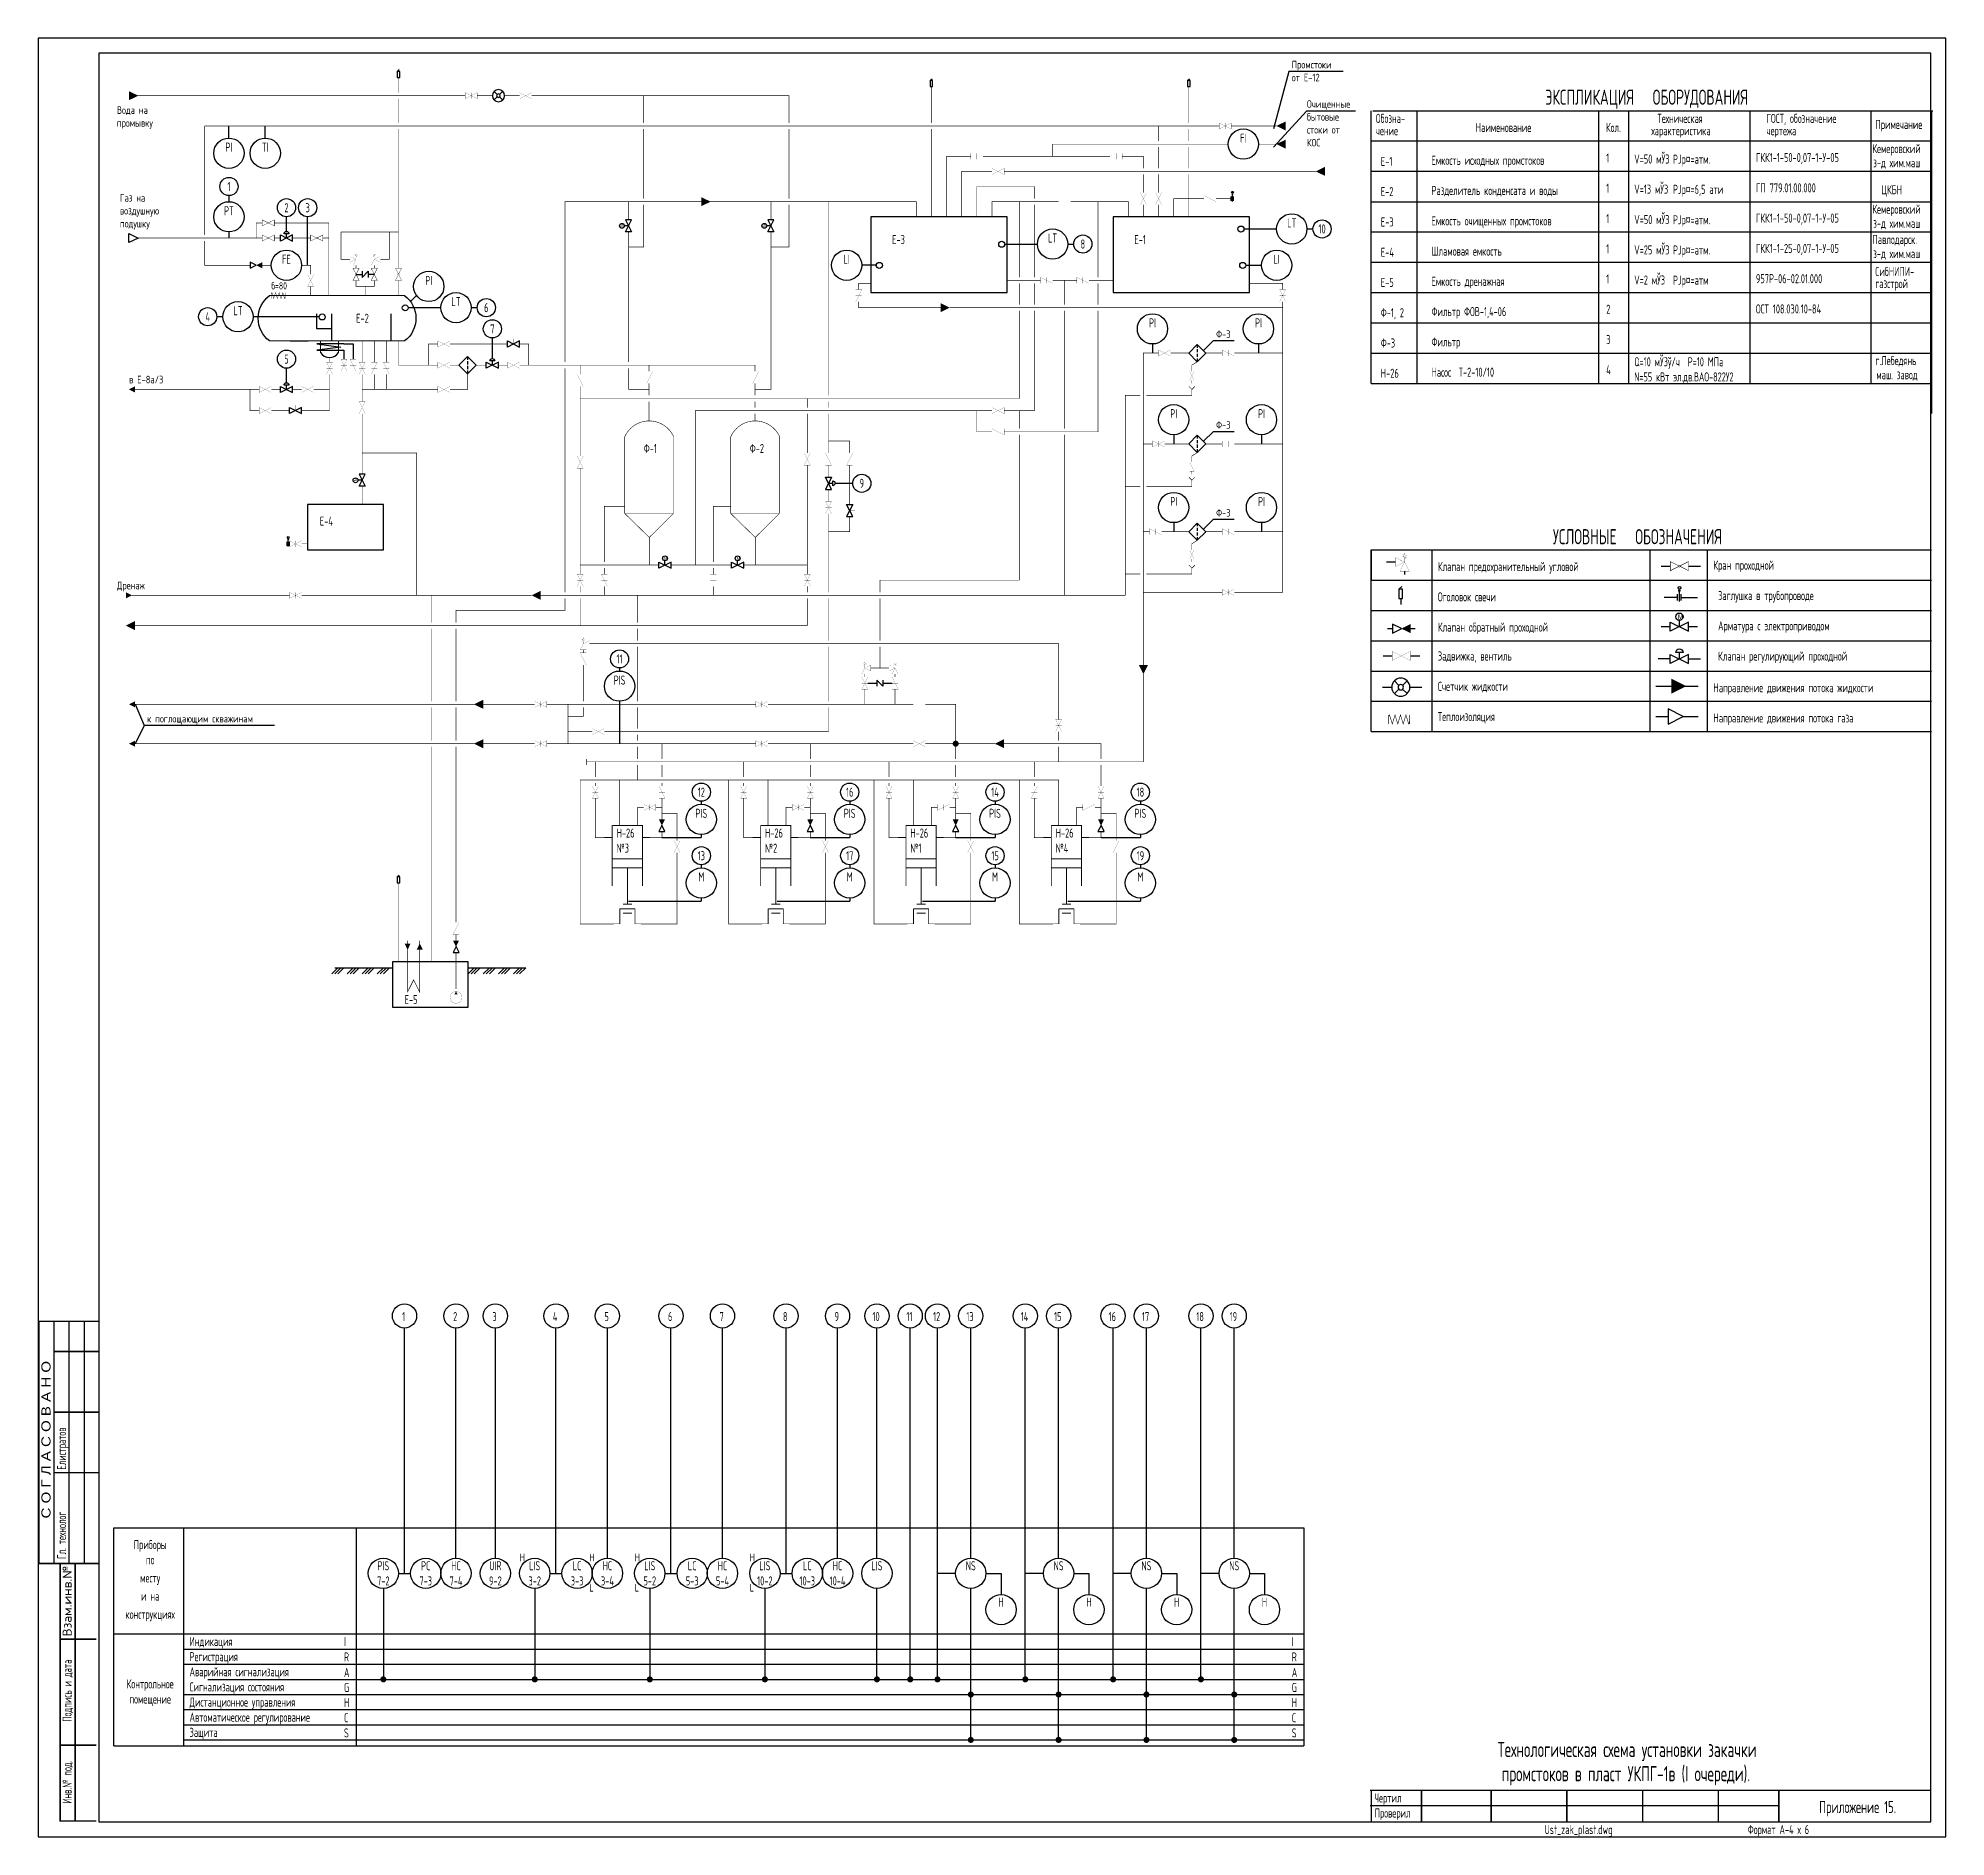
# Model space of a CAD drawing. Header units: millimetres. Extents: x 0 to 630, y 0 to 594.
import ezdxf
from ezdxf.enums import TextEntityAlignment as Align

# ---------------------------------------------------------------- set-up
doc = ezdxf.new("R2010")
doc.units = ezdxf.units.MM
doc.linetypes.add('HIDDEN', pattern=[9.525, 6.35, -3.175])
doc.layers.add('KIP', color=5, linetype='Continuous')
doc.styles.add('ESKD', font='eskd_u.shx', dxfattribs={"width": 0.8, "height": 3})
doc.styles.add('R', font='RUS')
doc.styles.add('стиль1', font='eskd_u.shx', dxfattribs={"height": 2.5})

msp = doc.modelspace()

# ---------------------------------------------------------------- texts
at = {"style": 'стиль1'}
for s, p in [('Промстоки ', (414, 584)), ('от Е-12', (414, 579.75)), ('Очищенные', (419, 571)), ('Вода на', (26, 569)), ('бытовые ', (419, 566.75)), ('промывку', (26, 564.75)), ('стоки от', (419, 562.5)), ('КОС', (419, 558.25)), ('Газ на', (27, 540)), ('воздушную', (27, 535.75)), ('подушку', (27, 531.5)), ('Ф-3', (389, 495)), ('в Е-8а/3', (30, 480)), ('Ф-3', (389, 465)), ('Ф-3', (389, 436)), ('Дренаж', (26, 412)), ('к поглощающим скважинам', (36, 368))]:
    msp.add_text(s, height=2.5, dxfattribs=at).set_placement(p)
at = {"style": 'ESKD', "width": 0.8}
for s, height, p in [('ЭКСПЛИКАЦИЯ   ОБОРУДОВАНИЯ', 5, (497.75, 572)), ('Обозна-', 3, (441.75, 566)), ('Техническая', 3, (534.75, 566)), ('ГОСТ, обозначение', 3, (570.75, 566)), ('Примечание', 3, (606.75, 564)), ('чение', 3, (441.75, 561.94)), ('Наименование', 3, (474.75, 563)), ('Кол.', 3, (517.75, 563)), ('характеристика', 3, (532.75, 561.94)), ('чертежа', 3, (570.75, 561.94)), ('УСЛОВНЫЕ   ОБОЗНАЧЕНИЯ', 5, (500.25, 426.86)), ('Клапан предохранительный угловой', 3, (462.25, 418)), ('Кран проходной', 3, (553.25, 418.45)), ('Оголовок свечи', 3, (462.25, 408)), ('Заглушка в трубопроводе', 3, (554.79, 408.43)), ('Клапан обратный проходной', 3, (462.25, 398)), ('Арматура с электроприводом', 3, (554.79, 398.43)), ('Задвижка, вентиль', 3, (462.25, 388.45)), ('Клапан регулирующий проходной', 3, (554.79, 388.43)), ('Счетчик жидкости', 3, (462.25, 378.45)), ('Направление движения потока жидкости', 3, (553.25, 378)), ('Теплоизоляция', 3, (462.25, 368.45)), ('Направление движения потока газа', 3, (553.25, 368))]:
    msp.add_text(s, height=height, dxfattribs=at).set_placement(p)
at = {"linetype": 'Continuous', "style": 'ESKD'}
for s, height, width, p in [('Е-1', 3, 0.8, (443.39, 551.79)), ('Емкость исходных промстоков', 3, 0.8, (460.13, 552.15)), ('1', 3, 0.8, (517.84, 552.93)), ('V=50 мЎ3', 3, 0.8, (527.09, 552.58)), ('РЈр¤=атм.', 3, 0.8, (539.87, 552.53)), ('ГКК1-1-50-0,07-1-У-05', 3, 0.8, (567.26, 553.07)), ('Кемеровский', 3, 0.8, (605.75, 556.02)), ('з-д хим.маш', 3, 0.8, (606.03, 551.35)), ('Е-2', 3, 0.8, (443.39, 541.83)), ('Разделитель конденсата и воды', 3, 0.8, (460.13, 542.19)), ('1', 3, 0.8, (517.84, 542.97)), ('V=13 мЎ3', 3, 0.8, (527.09, 542.63)), ('РЈр¤=6,5 ати', 3, 0.8, (539.87, 542.57)), ('ГП 779.01.00.000', 3, 0.8, (567.26, 543.07)), ('ЦКБН', 3, 0.8, (608.71, 542.44)), ('1', 3, 0.8, (517.84, 532.93)), ('V=50 мЎ3', 3, 0.8, (527.09, 532.58)), ('РЈр¤=атм.', 3, 0.8, (539.87, 532.53)), ('ГКК1-1-50-0,07-1-У-05', 3, 0.8, (567.26, 533.07)), ('Кемеровский', 3, 0.8, (605.75, 536.02)), ('Е-3', 3, 0.8, (443.39, 531.79)), ('Емкость очищенных промстоков', 3, 0.8, (460.13, 532.15)), ('з-д хим.маш', 3, 0.8, (606.03, 531.35)), ('Е-3', 3, 0.8, (282, 526)), ('Е-1', 3, 0.8, (362, 526)), ('Е-4', 3, 0.8, (443.39, 521.79)), ('Шламовая емкость', 3, 0.8, (460.13, 522.15)), ('1', 3, 0.8, (517.84, 522.93)), ('V=25 мЎ3', 3, 0.8, (527.09, 522.58)), ('РЈр¤=атм.', 3, 0.8, (539.87, 522.53)), ('ГКК1-1-25-0,07-1-У-05', 3, 0.8, (567.26, 523.07)), ('Павлодарск.', 3, 0.8, (605.75, 526.02)), ('з-д хим.маш', 3, 0.8, (606.03, 521.35)), ('V=2 мЎ3', 3, 0.8, (527.09, 512.63)), ('СибНИПИ-', 3, 0.8, (606.71, 515.44)), ('б=80', 2.4, 0.8, (77, 511)), ('Е-5', 3, 0.8, (443.39, 511.83)), ('Емкость дренажная', 3, 0.8, (460.13, 512.19)), ('1', 3, 0.8, (517.84, 512.97)), ('РЈр¤=атм', 3, 0.8, (539.87, 512.57)), ('957Р-06-02.01.000', 3, 0.8, (567.26, 513.07)), ('газстрой', 3, 0.8, (606.71, 511.44)), ('Ф-1, 2', 3, 0.8, (443.39, 501.83)), ('Фильтр ФОВ-1,4-06', 3, 0.8, (460.13, 502.19)), ('2', 3, 0.8, (517.84, 502.97)), ('ОСТ 108.030.10-84', 3, 0.8, (567.26, 503.07)), ('Е-2', 3, 0.8, (105, 500)), ('Ф-3', 3, 0.8, (443.39, 491.83)), ('Фильтр ', 3, 0.8, (460.13, 492.19)), ('3', 3, 0.8, (517.84, 492.97)), ('Насос  Т-2-10/10', 3, 0.8, (460.13, 482.19)), ('4', 3, 0.8, (517.84, 482.97)), ('Q=10 мЎ3ў/ч  Р=10 МПа', 3, 0.8, (527.09, 485.63)), ('г.Лебедянь', 3, 0.8, (606.75, 486.02)), ('Н-26', 3, 0.8, (443.39, 481.83)), ('N=55 кВт эл.дв.ВАО-822У2', 3, 0.75, (527.09, 480.63)), ('маш. завод', 3, 0.8, (607.03, 481.35)), ('Ф-1', 3, 0.8, (200, 457)), ('Ф-2', 3, 0.8, (235, 457)), ('Е-4', 3, 0.8, (93, 433)), ('№3', 3, 0.8, (191, 325)), ('Н-26', 3, 0.8, (191, 330)), ('№2', 3, 0.8, (240, 325)), ('Н-26', 3, 0.8, (240, 330)), ('№1', 3, 0.8, (288, 325)), ('Н-26', 3, 0.8, (288, 330)), ('№4', 3, 0.8, (336, 325)), ('Н-26', 3, 0.8, (336, 330)), ('Е-5', 3, 0.8, (121, 275)), ('Чертил', 3, 0.8, (441.36, 11.35)), ('Проверил', 3, 0.8, (441.36, 6.35))]:
    msp.add_text(s, height=height, dxfattribs=dict(at, width=width)).set_placement(p)
for s, style, width, p, p2 in [('С О Г Л А С О В А Н О', 'R', 0.881356, (4.08, 105.15), (4.08, 157.15)), ('Взам.инв.№', 'ESKD', 1.110668, (11.07, 66.15), (11.07, 89.55))]:
    msp.add_text(s, height=3, rotation=90, dxfattribs=dict(style=style, width=width)).set_placement(p, p2, align=Align.FIT)
at = {"color": 7, "linetype": 'Continuous', "style": 'ESKD'}
for s, width, p in [('Елистратов', 0.75, (9.25, 121.25)), ('Гл. технолог', 0.8, (9.25, 91.75))]:
    msp.add_text(s, height=3, rotation=90, dxfattribs=dict(at, width=width)).set_placement(p)
at = {"style": 'ESKD', "width": 0.8}
for s, p in [('Подпись и дата', (11.07, 48.26)), ('Инв.№ под.', (11.07, 18.05))]:
    msp.add_text(s, height=3, rotation=90, dxfattribs=at).set_placement(p, align=Align.CENTER)
at = {"linetype": 'Continuous', "style": 'ESKD', "width": 0.8}
for s, height, p in [('Технологическая схема установки закачки', 5, (524.75, 26.35)), ('промстоков в пласт УКПГ-1в (I очереди).', 5, (524.36, 18.35)), ('Приложение 15.', 4, (600.86, 7.85))]:
    msp.add_text(s, height=height, dxfattribs=at).set_placement(p, align=Align.CENTER)
at = {"style": 'ESKD', "width": 0.8}
for s, p in [('Ust_zak_plast.dwg', (508.7, 0.9)), ('Формат А-4 х 6', (574.7, 0.9))]:
    msp.add_text(s, height=3, dxfattribs=at).set_placement(p, align=Align.CENTER)
at = {"layer": 'KIP', "linetype": 'Continuous', "style": 'ESKD', "width": 0.8}
for s, p in [('FI', (398, 559.5)), ('PI', (63, 556.5)), ('TI', (75, 556.5)), ('1', (63.01, 543.5)), ('PT', (63, 535.5)), ('2', (82.01, 536.5)), ('3', (89.01, 536.5)), ('LT', (335, 526.5)), ('LT', (414, 531.5)), ('10', (424, 529.5)), ('8', (345, 524.5)), ('FE', (82, 519.5)), ('LI', (267, 519.5)), ('LI', (409, 519.5)), ('PI', (129, 512.5)), ('LT', (66, 502.5)), ('LT', (138, 505.5)), ('6', (148, 503.5)), ('4', (56, 500.5)), ('7', (150.01, 496.5)), ('PI', (368, 498.5)), ('PI', (403, 498.5)), ('5', (82.01, 486.5)), ('PI', (375, 468.5)), ('PI', (404, 468.5)), ('9', (272, 445.5)), ('PI', (375, 439.5)), ('PI', (404, 439.5)), ('11', (192.01, 387.5)), ('PIS', (192, 380.5)), ('14', (316.01, 343.5)), ('18', (364.01, 343.5)), ('12', (219.01, 343.5)), ('16', (268.01, 343.5)), ('PIS', (219, 336.5)), ('PIS', (268, 336.5)), ('PIS', (316, 336.5)), ('PIS', (364, 336.5)), ('13', (219.01, 322.5)), ('17', (268.01, 322.5)), ('15', (316.01, 322.5)), ('19', (364.01, 322.5)), ('M', (219, 315.5)), ('M', (268, 315.5)), ('M', (316, 315.5)), ('M', (364, 315.5)), ('1', (120.72, 170.31)), ('2', (137.72, 170.31)), ('3', (150.72, 170.31)), ('4', (170.72, 170.31)), ('5', (187.72, 170.31)), ('6', (208.72, 170.31)), ('7', (225.72, 170.31)), ('8', (246.72, 170.31)), ('9', (263.72, 170.31)), ('10', (276.72, 170.31)), ('11', (287.72, 170.31)), ('12', (296.72, 170.31)), ('13', (307.72, 170.31)), ('14', (325.72, 170.31)), ('15', (336.72, 170.31)), ('16', (354.72, 170.31)), ('17', (365.72, 170.31)), ('18', (383.72, 170.31)), ('19', (394.72, 170.31)), ('Приборы', (37, 95)), ('по', (37, 90)), ('PIS', (113.99, 88.02)), ('PC', (127.99, 88.02)), ('HC', (137.99, 88.02)), ('UIR', (150.99, 88.02)), ('LIS', (163.99, 88.02)), ('LC', (177.99, 88.02)), ('HC', (187.99, 88.02)), ('LIS', (201.99, 88.02)), ('LC', (215.99, 88.02)), ('HC', (225.99, 88.02)), ('LIS', (239.99, 88.02)), ('LC', (253.99, 88.02)), ('HC', (263.99, 88.02)), ('LIS', (276.99, 88.02)), ('NS', (307.99, 88.02)), ('NS', (336.99, 88.02)), ('NS', (365.99, 88.02)), ('NS', (394.99, 88.02)), ('месту', (37, 84)), ('7-2', (113.99, 83.02)), ('7-3', (127.99, 83.02)), ('7-4', (137.99, 83.02)), ('9-2', (150.99, 83.02)), ('3-2', (163.99, 83.02)), ('3-3', (177.99, 83.02)), ('3-4', (187.99, 83.02)), ('5-2', (201.99, 83.02)), ('5-3', (215.99, 83.02)), ('5-4', (225.99, 83.02)), ('10-2', (239.99, 83.02)), ('10-3', (253.99, 83.02)), ('10-4', (263.99, 83.02)), ('и на', (37, 78)), ('H', (317.99, 76.02)), ('H', (346.99, 76.02)), ('H', (375.99, 76.02)), ('H', (404.99, 76.02)), ('конструкциях', (37, 72)), ('Контрольное', (37, 49)), ('помещение', (37, 44))]:
    msp.add_text(s, height=3, dxfattribs=at).set_placement(p, align=Align.CENTER)
at = {"layer": 'KIP', "style": 'стиль1'}
for s, p in [('H', (159, 91)), ('H', (182, 91)), ('H', (197, 91)), ('H', (235, 91)), ('L', (182, 81)), ('L', (197, 81)), ('L', (235, 81))]:
    msp.add_text(s, height=2.5, dxfattribs=at).set_placement(p)
at = {"layer": 'KIP', "linetype": 'Continuous', "style": 'ESKD', "width": 0.8}
for s, p in [('Индикация', (50, 63)), ('Регистрация', (50, 58)), ('Аварийная сигнализация', (50, 53)), ('Сигнализация состояния', (50, 48)), ('Дистанционное управления', (50, 43)), ('Автоматическое регулирование', (50, 38)), ('Защита', (50, 33))]:
    msp.add_text(s, height=3, dxfattribs=at).set_placement(p)
at = {"layer": 'KIP', "style": 'ESKD', "width": 0.8}
for s, p in [('I', (101, 63)), ('I', (414, 63)), ('R', (101, 57.9)), ('R', (414, 57.9)), ('A', (101, 52.8)), ('G', (101, 47.82)), ('A', (414, 52.8)), ('G', (414, 47.82)), ('H', (101, 42.82)), ('H', (414, 42.82)), ('C', (101, 37.82)), ('C', (414, 37.82)), ('S', (101, 32.82)), ('S', (414, 32.82))]:
    msp.add_text(s, height=3, dxfattribs=at).set_placement(p)

# ---------------------------------------------------------------- blocks, each defined once
blk = doc.blocks.new('b4_16')
at = {"const_width": 0.1}
blk.add_lwpolyline([(0, -2.5), (0, 2.5), (10, -2.5), (10, 2.5)], close=True, dxfattribs=at)
blk.add_lwpolyline([(5, -2.5), (5, 2.5)], dxfattribs=at)
blk = doc.blocks.new('v5')
at = {"const_width": 0.3}
for points in [[(0, 1.5), (0.5, 2.5), (2, -2.5), (3.5, 2.5), (5, -2.5), (6.5, 2.5), (8, -2.5), (9.5, 2.5), (11, -2.5), (11.5, -1)], [(0, -2.5), (0, 2.5)], [(11.5, -2.5), (11.5, 2.5)]]:
    blk.add_lwpolyline(points, dxfattribs=at)
blk = doc.blocks.new('b12_16')
at = {"const_width": 0.1}
for points in [[(0, 5), (-5, 2.5), (-5, 7.5), (0, 4.9)], [(0, 5), (-2.5, 0), (2.5, 0), (0, 5)], [(0, 4.9), (0, 6.9), (1, 7.4), (-1, 7.9), (1, 8.4), (-1, 8.9), (0, 9.2)], [(0, 9.1), (0, 9.9)]]:
    blk.add_lwpolyline(points, dxfattribs=at)
blk = doc.blocks.new('b1_16')
at = {"const_width": 0.3}
for points in [[(4.6, -0.2), (0, -2.5), (0, 2.5), (4.6, 0.2)], [(5.5, -0.2), (10, -2.5), (10, 2.5), (5.5, 0.2)]]:
    blk.add_lwpolyline(points, dxfattribs=at)
blk.add_lwpolyline([(5, -0.5, -0.974631), (5, 0.5, -1.026029), (5, -0.5, 1.665502)], format="xyb", dxfattribs=at)
blk = doc.blocks.new('b9_16')
blk.add_lwpolyline([(0, -2.5), (0, 2.5), (10, -2.5), (10, 2.5)], close=True)
blk.add_lwpolyline([(5, 0), (5, 3.5), (3, 3.5, -1), (7, 3.5), (5, 3.5)], format="xyb")
blk = doc.blocks.new('b10_16')
blk.add_lwpolyline([(5, 0), (0, 2.5), (0, -2.5), (5.1, 0)])
blk.add_lwpolyline([(5, 0, 0.1, 5, 0), (10, 0, 5, 5, 0)], format="xyseb")
blk = doc.blocks.new('b8_16')
blk.add_lwpolyline([(0, -2.5), (0, 2.5), (10, -2.5), (10, 2.5)], close=True)
blk.add_lwpolyline([(5, 0, 0.1, 1, 0), (5, 2.5, 0.3, 0.3, 0), (5, 4.5, 0.1, 0.1, 0)], format="xyseb")
blk = doc.blocks.new('b23_16')
blk.add_lwpolyline([(-0.1, 0), (7, -7.1), (14.1, 0), (7, 7.1)], close=True)
at = {"linetype": 'HIDDEN', "ltscale": 0.4}
blk.add_lwpolyline([(7, 7), (7, -7)], dxfattribs=at)
blk = doc.blocks.new('b21_16')
blk.add_lwpolyline([(0, -2.5), (0, 2.5), (10, -2.5), (10, 2.5)], close=True)
blk.add_lwpolyline([(5, 3.5, -1), (5, 7.5, -1), (5, 3.5, -1)], format="xyb")
blk.add_lwpolyline([(5, 0), (5, 3.5)])
blk.add_text('M', height=2.5).set_placement((4.2, 4.2))
blk = doc.blocks.new('v1')
at = {"const_width": 0.75}
blk.add_lwpolyline([(4.625, 1.5, 1), (5.375, 1.5, 1)], format="xyb", close=True, dxfattribs=at)
for points in [[(5, -4.5), (5, 1)], [(4, -4), (4, -0.5)], [(6, -4), (6, -0.5)]]:
    blk.add_lwpolyline(points)
blk.add_circle((5, 3), 0.75)
blk = doc.blocks.new('A_9')
at = {"linetype": 'Continuous', "const_width": 0.3}
for points in [[(18, 62.5), (18, 66)], [(4.7, 15.5), (0, 15.5)], [(31.5, 11.6), (4.7, 11.6)], [(4.7, 11.6), (18.2, -1.6), (31.5, 11.6)], [(18.2, -1.6), (18.2, -5)]]:
    blk.add_lwpolyline(points, dxfattribs=at)
blk.add_lwpolyline([(4.7, 53.8, -0.64003), (31.5, 54.1, -1.584192)], format="xyb", dxfattribs=at)
at = {"const_width": 0.3}
for points in [[(4.7, 11.6), (4.7, 53.8)], [(31.5, 11.6), (31.5, 54.1)]]:
    blk.add_lwpolyline(points, dxfattribs=at)
blk = doc.blocks.new('A142')
at = {"color": 7}
blk.add_lwpolyline([(-4.92, 0, 5, 0, 0), (0.08, 0, 0, 0, 0)], format="xyseb", dxfattribs=at)
blk = doc.blocks.new('v34')
blk.add_lwpolyline([(-1, 5), (0.5, 6.5)])
blk.add_lwpolyline([(-1, 0), (1, 0), (1, 5), (-1, 5)], close=True)
blk = doc.blocks.new('A139')
at = {"color": 7}
for p, q in [((0, 0), (-5, 2.5)), ((-5, 2.5), (-5, -2.5)), ((-5, -2.5), (0, 0))]:
    blk.add_line(p, q, dxfattribs=at)
blk = doc.blocks.new('v9')
blk.add_lwpolyline([(0, 0, 5, 0.1, 0), (5, 0, 0.1, 0.1, 0)], format="xyseb")
blk = doc.blocks.new('A_41')
for points, const_width in [([(4, 12.41), (0, 12.41), (0, 15)], 0.3), ([(-23.5, 9.91), (-28.5, 9.91)], 0.3), ([(-28.5, 9.91), (-28.5, 11.91)], 0.1), ([(-25, 7.41), (-25, 8.91), (-25, 5.91)], 0.3), ([(-23.5, 7.41), (-23.5, 9.91), (-23.5, 4.91)], 0.3), ([(-10, 7.41), (-22, 7.41), (-22, 8.91), (-22, 5.91)], 0.3), ([(-16, 12.41), (-10, 12.41), (-10, 2.41)], 0.3), ([(4, 12.41), (4, 2.41), (-16, 2.41)], 0.3), ([(4, 12.41), (-16, 12.41)], 0.3), ([(-13, 12.41), (-7, 12.41), (-7, 2.41)], 0.3), ([(-23.5, 4.91), (-28.5, 4.91)], 0.3), ([(-28.5, 4.91), (-28.5, 2.91)], 0.1), ([(4, 2.41), (0, 2.41), (0, 0)], 0.3)]:
    blk.add_lwpolyline(points, dxfattribs=dict(const_width=const_width))
blk = doc.blocks.new('v43')
for points in [[(0, 0, 1), (10, 0, 1)], [(3.5, 0, 1), (6.5, 0, 1)]]:
    blk.add_lwpolyline(points, format="xyb", close=True)
for points in [[(1.5, 3.5), (4, 1)], [(8.5, 3.5), (6, 1)], [(4, -1), (1.5, -3.5)], [(6, -1), (8.5, -3.5)]]:
    blk.add_lwpolyline(points)
blk = doc.blocks.new('v10')
blk.add_lwpolyline([(0, -2.5), (0, 2.5), (5, 0)], close=True)

# ---------------------------------------------------------------- hatches: boundary and pattern name
at = {"linetype": 'Continuous'}
msp.add_hatch(color=256, dxfattribs=at).paths.add_polyline_path([(138, 279.17), (137.47, 278.25), (138.53, 278.25)])

# ---------------------------------------------------------------- linework, layer by layer
for p, q in [((413, 583), (408, 564)), ((431, 583), (413, 583)), ((408, 558), (419, 570)), ((419, 570), (435, 570)), ((440.25, 480), (440.25, 570)), ((440.75, 570), (625.75, 570)), ((455.25, 570), (455.25, 480)), ((515.25, 570), (515.25, 480)), ((525.25, 570), (525.25, 480)), ((565.25, 570), (565.25, 480)), ((605.25, 570), (605.25, 480)), ((625.25, 570), (625.25, 470)), ((625.25, 560), (440.25, 560)), ((625.25, 560), (625.25, 550)), ((625.25, 550), (440.25, 550)), ((440.25, 540), (625.25, 540)), ((440.25, 530), (625, 530)), ((625.05, 530), (625.25, 530)), ((440.25, 520), (625.25, 520)), ((440.25, 510), (625.25, 510)), ((440.25, 500), (625.25, 500)), ((388, 494), (385, 491)), ((395, 494), (388, 494)), ((440.25, 490), (625.25, 490)), ((440.25, 480), (625.25, 480)), ((388, 464), (385, 461)), ((395, 464), (388, 464)), ((388, 435), (385, 432)), ((395, 435), (388, 435)), ((440.25, 425), (625.25, 425)), ((440.25, 365), (440.25, 425)), ((440.25, 425), (440.25, 415)), ((460.25, 425), (460.25, 365)), ((532.25, 425), (532.25, 365)), ((551.25, 365), (551.25, 425)), ((448.25, 421), (445.25, 421)), ((451.25, 417.93), (451.25, 416.93)), ((536, 419.65), (539, 419.65)), ((545, 419.65), (549, 419.65)), ((440.25, 415), (625.25, 415)), ((440.25, 405), (625.25, 405)), ((541.4, 409.3), (537, 409.3)), ((542.6, 409.3), (548, 409.3)), ((445.6, 399), (447.25, 399)), ((452.79, 399), (454.79, 399)), ((536, 399.65), (539, 399.65)), ((545, 399.65), (548, 399.65)), ((440.25, 395), (625.25, 395)), ((440.25, 385), (625.25, 385)), ((444.18, 390), (447.18, 390)), ((453.18, 390), (456.32, 390)), ((444, 379.65), (447, 379.65)), ((453, 379.65), (457, 379.65)), ((534.25, 380), (548.25, 380)), ((32, 374), (35, 367)), ((440.25, 375), (625.25, 375)), ((35, 367), (32, 361)), ((78, 367), (35, 367)), ((534.25, 370), (538.25, 370)), ((543.25, 370), (548.25, 370)), ((440.25, 365), (625.25, 365)), ((99, 287), (97, 285)), ((98, 287), (117, 287)), ((100, 287), (98, 285)), ((101, 287), (99, 285)), ((104, 287), (102, 285)), ((105, 287), (103, 285)), ((106, 287), (104, 285)), ((109, 287), (107, 285)), ((110, 287), (108, 285)), ((111, 287), (109, 285)), ((114, 287), (112, 285)), ((115, 287), (113, 285)), ((116, 287), (114, 285)), ((142, 287), (161, 287)), ((144, 287), (142, 285)), ((145, 287), (143, 285)), ((146, 287), (144, 285)), ((149, 287), (147, 285)), ((150, 287), (148, 285)), ((151, 287), (149, 285)), ((154, 287), (152, 285)), ((155, 287), (153, 285)), ((156, 287), (154, 285)), ((159, 287), (157, 285)), ((160, 287), (158, 285)), ((161, 287), (159, 285)), ((10.25, 90.25), (10.25, 170.25)), ((15.25, 170.25), (15.25, 90.25)), ((439.86, 10.35), (574.86, 10.35))]:
    msp.add_line(p, q)
for p, q in [((107, 517), (107, 515)), ((107, 515), (109, 517)), ((109, 517), (109, 515)), ((105, 516), (107, 516)), ((111, 516), (109, 516)), ((92, 498), (92, 503)), ((97, 498), (92, 498)), ((97, 494), (97, 503)), ((116.61, 494), (116.61, 503)), ((83.21, 493.99), (89.21, 493.99)), ((92, 493), (100, 492)), ((101, 493), (92, 493)), ((100, 492), (92, 491)), ((101, 493), (104, 493)), ((104, 493), (104, 488)), ((92, 491), (101, 491)), ((101, 491), (101, 488)), ((450, 409), (450, 407)), ((539, 389), (535, 389)), ((545, 389), (549, 389)), ((274, 381), (277, 381)), ((279, 380), (277, 382)), ((277, 382), (277, 380)), ((279, 382), (279, 380)), ((279, 381), (282, 381))]:
    msp.add_line(p, q, dxfattribs=at)
for points in [[(0, 0), (630, 0), (630, 594), (0, 594)], [(20, 5), (625, 5), (625, 589), (20, 589)], [(275, 510), (320, 510), (320, 535), (275, 535)], [(355, 510), (400, 510), (400, 535), (355, 535)], [(114, 440), (89, 440), (89, 425), (114, 425)], [(142, 289), (117, 289), (117, 274), (142, 274)]]:
    msp.add_lwpolyline(points, close=True)
for points, const_width in [([(119, 576), (119, 581)], 0.2), ([(32, 575), (141, 575)], 0.2), ([(119, 566), (119, 574)], 0.2), ([(145, 575), (150, 575)], 0.2), ([(154, 575), (159, 575)], 0.2), ([(163, 575), (248, 575), (248, 566)], 0.2), ([(200, 566), (200, 575)], 0.2), ([(295, 566), (295, 578)], 0.2), ([(380, 566), (380, 578)], 0.2), ([(55, 565), (390, 565)], 0.2), ([(55, 565), (55, 529)], 0.2), ([(119, 518), (119, 564)], 0.2), ([(200, 541), (200, 564)], 0.2), ([(248, 564), (248, 541)], 0.2), ([(295, 535), (295, 564)], 0.2), ([(370, 560), (370, 565)], 0.2), ([(380, 560), (380, 564)], 0.2), ([(394, 565), (409, 565)], 0.2), ([(300, 535), (300, 555), (308, 555)], 0.2), ([(312, 555), (354, 555)], 0.2), ([(335, 555), (335, 559), (393, 559)], 0.2), ([(358, 555), (365, 555), (365, 551)], 0.2), ([(370, 551), (370, 558)], 0.2), ([(380, 551), (380, 558)], 0.2), ([(403, 559), (409, 559)], 0.2), ([(305, 535), (305, 550), (315, 550)], 0.2), ([(319, 550), (422, 550)], 0.2), ([(365, 549), (365, 543)], 0.2), ([(370, 543), (370, 549)], 0.2), ([(380, 535), (380, 549)], 0.2), ([(329, 541), (329, 545), (310, 545), (310, 535)], 0.2), ([(174, 487), (174, 540), (195, 540)], 0.2), ([(195, 534), (195, 539), (195, 540), (219, 540)], 0.2), ([(195, 525), (200, 525), (200, 539)], 0.2), ([(222, 540), (290, 540), (290, 535)], 0.2), ([(242, 534), (242, 540)], 0.2), ([(248, 539), (248, 525), (242, 525)], 0.2), ([(261, 476), (261, 540)], 0.2), ([(315, 535), (315, 540), (337, 540)], 0.2), ([(324, 515), (324, 540)], 0.2), ([(329, 515), (329, 539)], 0.2), ([(341, 540), (360, 540), (360, 535)], 0.2), ([(350, 515), (350, 540)], 0.2), ([(365, 539), (365, 535)], 0.2), ([(370, 535), (370, 539)], 0.2), ([(375, 535), (375, 541)], 0.2), ([(375, 541), (375, 541), (385, 541)], 0.2), ([(389, 541), (394, 541)], 0.2), ([(74, 533), (72, 533), (72, 528)], 0.2), ([(96, 528), (96, 533), (78, 533)], 0.2), ([(100, 530), (119, 530)], 0.2), ([(195, 487), (195, 530)], 0.2), ([(236.69, 478), (242, 478), (242, 530)], 0.2), ([(74, 528), (33, 528)], 0.2), ([(70, 519), (55, 519), (55, 527)], 0.2), ([(80, 528), (78, 528)], 0.2), ([(90, 528), (84, 528)], 0.2), ([(96, 509), (96, 528), (94, 528)], 0.2), ([(77, 519), (74, 519)], 0.2), ([(90, 516), (90, 519), (87, 519)], 0.2), ([(90, 509), (90, 512)], 0.2), ([(119, 509), (119, 514)], 0.2), ([(275, 513), (271, 513), (271, 511)], 0.2), ([(331, 514), (320, 514)], 0.2), ([(324, 506), (324, 513)], 0.2), ([(329, 506), (329, 513)], 0.2), ([(343, 514), (335, 514)], 0.2), ([(339, 514), (339, 506)], 0.2), ([(355, 514), (347, 514)], 0.2), ([(350, 506), (350, 513)], 0.2), ([(411, 511), (411, 513), (400, 513)], 0.2), ([(254, 475), (324, 475), (324, 504)], 0.2), ([(271, 507), (271, 505), (298, 505)], 0.2), ([(301, 505), (411, 505), (411, 507)], 0.2), ([(319, 471), (329, 471), (329, 504)], 0.2), ([(319, 464), (350, 464), (350, 504)], 0.2), ([(339, 504), (339, 465)], 0.2), ([(411, 505), (411, 411), (411, 411)], 0.2), ([(119, 494), (119, 486), (132, 486)], 0.2), ([(129, 486), (129, 493), (132, 493)], 0.2), ([(136, 493), (155, 493)], 0.2), ([(159, 493), (162, 493), (162, 486)], 0.2), ([(136, 486), (139, 486)], 0.2), ([(144.6, 486), (148, 486)], 0.2), ([(152, 486), (155, 486)], 0.2), ([(159, 486), (179, 486)], 0.2), ([(179, 483), (179, 486)], 0.2), ([(201.69, 484), (201.69, 486), (179, 486)], 0.2), ([(236.69, 484), (236.69, 486), (201, 486)], 0.2), ([(365, 387), (365, 490), (370, 490)], 0.2), ([(374, 490), (380, 490)], 0.2), ([(382.8, 487.17), (381, 486), (381, 484)], 0.2), ([(385.6, 490), (391, 490)], 0.2), ([(395, 490), (411, 490)], 0.2), ([(96.21, 483), (96.21, 480), (96.21, 478), (91, 478)], 0.2), ([(107, 483), (107, 474)], 0.2), ([(111, 483), (111, 478), (107, 478)], 0.2), ([(115, 483), (115, 478), (111, 478)], 0.2), ([(141.8, 483.17), (141.8, 478), (136, 478)], 0.2), ([(174, 411), (174, 485)], 0.2), ([(179, 456), (179, 479)], 0.2), ([(201.69, 478), (195, 478), (195, 485)], 0.2), ([(201.69, 476), (201.69, 480)], 0.2), ([(236.69, 476), (236.69, 480)], 0.2), ([(381, 478), (380, 479)], 0.2), ([(381, 481), (381, 480)], 0.2), ([(381, 478), (382, 479)], 0.2), ([(73, 478), (32, 478)], 0.2), ([(73, 471), (70, 471), (70, 478)], 0.2), ([(80, 478), (77, 478)], 0.2), ([(87, 478), (84, 478)], 0.2), ([(96.21, 478), (96.21, 471), (87, 471)], 0.2), ([(132, 478), (115, 478)], 0.2), ([(254, 472), (254, 475), (179, 475)], 0.2), ([(201.69, 469.68), (201.69, 474)], 0.2), ([(236.69, 472), (236.69, 474)], 0.2), ([(261, 472), (261, 474)], 0.2), ([(364, 476), (359, 476), (359, 410)], 0.2), ([(381, 478), (381, 476), (366, 476)], 0.2), ([(83, 471), (77, 471)], 0.2), ([(107, 470), (107, 450)], 0.2), ([(217, 420), (217, 471), (315, 471)], 0.2), ([(236.69, 469.68), (236.69, 470)], 0.2), ([(254, 457), (254, 470)], 0.2), ([(261, 457), (261, 470)], 0.2), ([(310, 471), (310, 464), (315, 464)], 0.2), ([(324, 465), (324, 471)], 0.2), ([(268, 457), (268, 461), (261, 461)], 0.2), ([(278, 411), (278, 415), (324, 415), (324, 463)], 0.2), ([(339, 463), (339, 410)], 0.2), ([(368, 460), (365, 460)], 0.2), ([(372, 460), (380, 460)], 0.2), ([(385.6, 460), (391, 460)], 0.2), ([(395, 460), (411, 460)], 0.2), ([(107, 457), (125, 457), (125, 410)], 0.2), ([(382.8, 457.17), (381, 456), (381, 454)], 0.2), ([(179, 420), (179, 420), (179, 452)], 0.2), ([(237, 420), (254, 420), (254, 453)], 0.2), ([(261, 449), (261, 453)], 0.2), ([(268, 440), (268, 453)], 0.2), ([(381, 448), (381, 446), (366, 446)], 0.2), ([(381, 448), (380, 449)], 0.2), ([(381, 451), (381, 450)], 0.2), ([(381, 448), (382, 449)], 0.2), ([(107, 446), (107, 440)], 0.2), ([(261, 441), (261, 445)], 0.2), ([(364, 446), (359, 446)], 0.2), ([(190.9, 439.38), (187, 439.38), (187, 421)], 0.2), ([(225.9, 439.38), (223, 439.38), (223, 421)], 0.2), ([(261, 411), (261, 437)], 0.2), ([(261, 431), (268, 431), (268, 436)], 0.2), ([(367, 431), (365, 431)], 0.2), ([(371, 431), (380, 431)], 0.2), ([(385.6, 431), (391, 431)], 0.2), ([(395, 431), (411, 431)], 0.2), ([(89, 427), (87, 427)], 0.2), ([(201.82, 427.08), (201.82, 420), (179, 420)], 0.2), ([(236.82, 427.08), (236.82, 420), (233, 420)], 0.2), ([(382.8, 428.17), (381, 427), (381, 425)], 0.2), ([(179, 420), (179, 417)], 0.2), ([(187, 419), (187, 417)], 0.2), ([(205, 420), (202, 420)], 0.2), ([(229, 420), (209, 420)], 0.2), ([(223, 419), (223, 417)], 0.2), ([(254, 420), (254, 417)], 0.2), ([(364, 417), (359, 417)], 0.2), ([(381, 419), (381, 417), (366, 417)], 0.2), ([(381, 419), (380, 420)], 0.2), ([(381, 422), (381, 421)], 0.2), ([(381, 419), (382, 420)], 0.2), ([(31, 410), (83, 410)], 0.2), ([(87, 410), (163, 410)], 0.2), ([(130, 410), (130, 401)], 0.2), ([(166, 410), (359, 410)], 0.2), ([(179, 413), (179, 411)], 0.2), ([(187, 413), (187, 410)], 0.2), ([(198, 401), (198, 410)], 0.2), ([(223, 413), (223, 410)], 0.2), ([(254, 413), (254, 411)], 0.2), ([(391, 411), (365, 411)], 0.2), ([(411, 411), (395, 411)], 0.2), ([(138, 401), (138, 405), (174, 405), (174, 409)], 0.2), ([(179, 409), (179, 400)], 0.2), ([(254, 409), (254, 400)], 0.2), ([(261, 395), (261, 409)], 0.2), ([(254, 400), (32, 400)], 0.2), ([(130, 399), (130, 375)], 0.2), ([(138, 375), (138, 399)], 0.2), ([(198, 395), (198, 399)], 0.2), ([(182, 394), (337, 394), (337, 369)], 0.2), ([(198, 375), (198, 393)], 0.2), ([(261, 375), (261, 393)], 0.2), ([(365, 355), (365, 384)], 0.2), ([(144, 374), (32, 374)], 0.2), ([(130, 373), (130, 362)], 0.2), ([(138, 362), (138, 373)], 0.2), ([(164, 374), (147, 374)], 0.2), ([(237, 374), (168, 374)], 0.2), ([(175, 361), (175, 374)], 0.2), ([(180, 373), (180, 370), (175, 370)], 0.2), ([(187, 365), (261, 365), (261, 373)], 0.2), ([(198, 366), (198, 373)], 0.2), ([(289, 374), (241, 374)], 0.2), ([(303, 356), (303, 374), (293, 374)], 0.2), ([(144, 361), (32, 361)], 0.2), ([(130, 360), (130, 289)], 0.2), ([(138, 302), (138, 360)], 0.2), ([(164, 361), (147, 361)], 0.2), ([(237, 361), (168, 361)], 0.2), ([(175, 365), (183, 365)], 0.2), ([(198, 362), (198, 364)], 0.2), ([(198, 356), (198, 360)], 0.2), ([(206, 356), (206, 361)], 0.2), ([(289, 361), (241, 361)], 0.2), ([(255, 356), (255, 361)], 0.2), ([(316, 361), (293, 361)], 0.2), ([(351, 356), (351, 361), (319, 361)], 0.2), ([(337, 365), (337, 362)], 0.2), ([(337, 360), (337, 355)], 0.2), ([(181, 354), (181, 356)], 0.2), ([(181, 355), (365, 355)], 0.2), ([(184, 350), (184, 355)], 0.2), ([(198, 349), (198, 354)], 0.2), ([(206, 350), (206, 354)], 0.2), ([(233, 350), (233, 355)], 0.2), ([(255, 350), (255, 354)], 0.2), ([(281, 350), (281, 355)], 0.2), ([(303, 350), (303, 354)], 0.2), ([(329, 350), (329, 355)], 0.2), ([(351, 347), (351, 354)], 0.2), ([(190.09, 301.5), (179, 301.5), (179, 349), (192, 349), (192, 334)], 0.2), ([(184, 347), (184, 348)], 0.2), ([(192, 349), (228, 349)], 0.2), ([(206, 347), (206, 348)], 0.2), ([(239.09, 301.5), (228, 301.5), (228, 349), (241, 349), (241, 334)], 0.2), ([(233, 347), (233, 348)], 0.2), ([(241, 349), (276, 349)], 0.2), ([(255, 347), (255, 348)], 0.2), ([(287.09, 301.5), (276, 301.5), (276, 349), (289, 349), (289, 334)], 0.2), ([(281, 347), (281, 348)], 0.2), ([(289, 349), (324, 349)], 0.2), ([(303, 347), (303, 348)], 0.2), ([(335.09, 301.5), (324, 301.5), (324, 349), (337, 349), (337, 334)], 0.2), ([(329, 347), (329, 348)], 0.2), ([(187, 330), (184, 330), (184, 343)], 0.2), ([(206, 336), (206, 343)], 0.2), ([(236, 330), (233, 330), (233, 343)], 0.2), ([(255, 336), (255, 343)], 0.2), ([(284, 330), (281, 330), (281, 343)], 0.2), ([(303, 336), (303, 343)], 0.2), ([(332, 330), (329, 330), (329, 343)], 0.2), ([(351, 336), (351, 343)], 0.2), ([(200, 340), (198, 340), (198, 334)], 0.2), ([(206, 340), (204, 340)], 0.2), ([(211, 329), (211, 338), (206, 338)], 0.2), ([(249, 340), (247, 340), (247, 334)], 0.2), ([(255, 340), (253, 340)], 0.2), ([(260, 329), (260, 338), (255, 338)], 0.2), ([(297, 340), (295, 340), (295, 334)], 0.2), ([(303, 340), (301, 340)], 0.2), ([(308, 329), (308, 338), (303, 338)], 0.2), ([(345, 340), (343, 340), (343, 334)], 0.2), ([(351, 340), (349, 340)], 0.2), ([(356, 329), (356, 338), (351, 338)], 0.2), ([(202, 330), (206, 330), (206, 332)], 0.2), ([(251, 330), (255, 330), (255, 332)], 0.2), ([(299, 330), (303, 330), (303, 332)], 0.2), ([(347, 330), (351, 330), (351, 332)], 0.2), ([(199.09, 301.5), (211, 301.5), (211, 325)], 0.2), ([(248.09, 301.5), (260, 301.5), (260, 325)], 0.2), ([(296.09, 301.5), (308, 301.5), (308, 325)], 0.2), ([(344.09, 301.5), (356, 301.5), (356, 325)], 0.2), ([(119, 289), (119, 315)], 0.2), ([(138, 296), (138, 298)], 0.2), ([(122, 296), (122, 295)], 0.2), ([(122, 293), (122, 279), (124, 283), (126, 279), (126, 293)], 0.2), ([(126, 295), (126, 296)], 0.2), ([(138, 280), (138, 292)], 0.2), ([(138, 279.17), (138, 280)], 0.06), ([(5.25, 90.25), (0.25, 90.25), (0.25, 170.25), (5.25, 170.25)], 0.5), ([(8.25, 90.25), (5.25, 90.25), (5.25, 170.25), (20.25, 170.25)], 0.5), ([(20.25, 160.25), (5.25, 160.25)], 0.5), ([(5.25, 140.25), (20.25, 140.25)], 0.5), ([(20.25, 120.25), (5.25, 120.25)], 0.5), ([(19.25, 5.25), (7.25, 5.25), (7.25, 90.25), (20, 90.25)], 0.5), ([(12.25, 5.25), (12.25, 90.25)], 0.5), ([(19.25, 65.25), (7.25, 65.25)], 0.5), ([(7.25, 30.25), (19.25, 30.25)], 0.5), ([(439.86, 15.35), (624.86, 15.35)], 0.5), ([(440.25, 4.94), (440.25, 15.35)], 0.5), ([(456.86, 15.35), (456.86, 5)], 0.5), ([(479.86, 15.35), (479.86, 5)], 0.5), ([(504.86, 15.35), (504.86, 5)], 0.5), ([(529.86, 15.35), (529.86, 5)], 0.5), ([(554.86, 15.35), (554.86, 5)], 0.5), ([(574.86, 15.35), (574.86, 5)], 0.5)]:
    msp.add_lwpolyline(points, dxfattribs=dict(const_width=const_width))
at = {"linetype": 'Continuous', "const_width": 0.2}
for points in [[(100, 529), (100, 530)], [(103, 521), (100, 521), (100, 530)], [(113, 521), (116, 521), (116, 530)], [(105, 518), (105, 519)], [(111, 518), (111, 519)], [(111, 518), (111, 519)], [(108, 509), (108, 512), (105, 512), (105, 514)], [(108, 512), (111, 512), (111, 514)], [(107, 494), (107, 487)], [(111, 494), (111, 487)], [(115, 494), (115, 487)], [(96.21, 488.56), (96.21, 487)], [(278, 395), (278, 409)], [(180, 391), (180, 392)], [(180, 391), (180, 392)], [(281, 386), (278, 386), (278, 393)], [(180, 375), (180, 375), (180, 387)], [(275, 386), (278, 386), (278, 386)], [(273, 383), (273, 384)], [(273, 383), (273, 384)], [(273, 374), (273, 374), (273, 379)], [(283, 383), (283, 384)], [(283, 374), (283, 377), (283, 379)]]:
    msp.add_lwpolyline(points, dxfattribs=at)
for points in [[(76.41, 493.99, -0.5), (76.41, 508.99, -0.333333)], [(121.02, 508.99, -0.5), (121.02, 493.99, 3)], [(93.21, 490.21, 0.55), (99.21, 490.21, 1.818182)]]:
    msp.add_lwpolyline(points, format="xyb")
at = {"lineweight": 13}
for points in [[(76.41, 508.99), (121.02, 508.99)], [(83.21, 493.99), (76.41, 493.99)], [(114, 493.99), (89.21, 493.99)], [(93.21, 490.21), (93.21, 493.99)], [(99.21, 493.99), (99.21, 490.21)], [(121.02, 493.99), (113.82, 493.99)]]:
    msp.add_lwpolyline(points, dxfattribs=at)
for points, const_width in [([(302.5, 361, 1), (303.5, 361, 1)], 1), ([(136.02, 277.19, 1), (139.97, 277.19, 1)], 0.06)]:
    msp.add_lwpolyline(points, format="xyb", close=True, dxfattribs=dict(const_width=const_width))
at = {"layer": 'KIP'}
for p, q in [((63, 561), (63, 565)), ((75, 561), (75, 565)), ((63, 542), (63, 540)), ((63, 530), (63, 528)), ((82, 530.2), (82, 535)), ((89, 519), (89, 535)), ((125, 509), (123, 507)), ((150, 488.2), (150, 495)), ((368, 493), (368, 490)), ((403, 493), (403, 490)), ((82, 480.2), (82, 485)), ((375, 463), (375, 460)), ((404, 463), (404, 460)), ((375, 434), (375, 431)), ((404, 434), (404, 431)), ((192, 386), (192, 385)), ((192, 375), (192, 361)), ((219, 342), (219, 341)), ((268, 342), (268, 341)), ((316, 342), (316, 341)), ((364, 342), (364, 341)), ((206, 330), (219, 330)), ((219, 331), (219, 330)), ((255, 330), (268, 330)), ((268, 331), (268, 330)), ((303, 330), (316, 330)), ((316, 331), (316, 330)), ((351, 330), (364, 330)), ((364, 331), (364, 330)), ((219, 321), (219, 320)), ((268, 321), (268, 320)), ((316, 321), (316, 320)), ((364, 321), (364, 320)), ((195, 309), (219, 309)), ((219, 310), (219, 309)), ((244, 309), (268, 309)), ((268, 310), (268, 309)), ((292, 309), (316, 309)), ((316, 310), (316, 309)), ((340, 309), (364, 309)), ((364, 310), (364, 309)), ((114, 82), (114, 52)), ((119, 87), (123, 87)), ((164, 82), (164, 52)), ((169, 87), (173, 87)), ((202, 82), (202, 52)), ((207, 87), (211, 87)), ((240, 82), (240, 52)), ((245, 87), (249, 87)), ((303, 87), (297, 87)), ((313, 87), (318, 87)), ((318, 87), (318, 80)), ((332, 87), (326, 87)), ((342, 87), (347, 87)), ((347, 87), (347, 80)), ((361, 87), (355, 87)), ((371, 87), (376, 87)), ((376, 87), (376, 80)), ((390, 87), (384, 87)), ((400, 87), (405, 87)), ((405, 87), (405, 80))]:
    msp.add_line(p, q, dxfattribs=at)
at = {"layer": 'KIP', "linetype": 'Continuous'}
for p, q in [((398.07, 531), (409, 531)), ((419, 531), (421, 531)), ((319.07, 526), (330, 526)), ((340, 526), (342, 526)), ((276.93, 519), (272, 519)), ((399.07, 519), (404, 519)), ((122.07, 505), (133, 505)), ((143, 505), (145, 505)), ((61, 502), (59, 502)), ((92.93, 502), (71, 502)), ((263.23, 447), (269, 447)), ((120.99, 87), (120.99, 168.02)), ((137.99, 92), (137.99, 168.02)), ((150.99, 92), (150.99, 168.02)), ((170.99, 87), (170.99, 168.02)), ((187.99, 92), (187.99, 168.02)), ((208.99, 87), (208.99, 168.02)), ((225.99, 92), (225.99, 168.02)), ((246.99, 87), (246.99, 168.02)), ((263.99, 92), (263.99, 168.02)), ((276.99, 92.02), (276.99, 168.02)), ((287.99, 52), (287.99, 168.02)), ((296.99, 52), (296.99, 168.02)), ((307.99, 92.02), (307.99, 168.02)), ((325.99, 52), (325.99, 168.02)), ((336.99, 92.02), (336.99, 168.02)), ((354.99, 52), (354.99, 168.02)), ((365.99, 92.02), (365.99, 168.02)), ((383.99, 52), (383.99, 168.02)), ((394.99, 92.02), (394.99, 168.02)), ((25, 102), (418, 102)), ((25, 30), (25, 102)), ((48, 102), (48, 30)), ((105, 102), (105, 30)), ((418, 102), (418, 30)), ((276.99, 52), (276.99, 82.02)), ((307.99, 32), (307.99, 82.02)), ((336.99, 32), (336.99, 82.02)), ((365.99, 32), (365.99, 82.02)), ((394.99, 32), (394.99, 82.02)), ((25, 67), (418, 67)), ((48, 62), (418, 62)), ((48, 57), (418, 57)), ((56, 52), (418, 52)), ((48, 47), (418, 47)), ((48, 42), (418, 42)), ((48, 37), (418, 37)), ((48, 32), (418, 32)), ((25, 30), (418, 30))]:
    msp.add_line(p, q, dxfattribs=at)
at = {"layer": 'KIP', "const_width": 1}
for points in [[(113.5, 52, 1), (114.5, 52, 1)], [(163.5, 52, 1), (164.5, 52, 1)], [(201.5, 52, 1), (202.5, 52, 1)], [(239.5, 52, 1), (240.5, 52, 1)], [(276.5, 52, 1), (277.5, 52, 1)], [(287.5, 52, 1), (288.5, 52, 1)], [(296.5, 52, 1), (297.5, 52, 1)], [(325.5, 52, 1), (326.5, 52, 1)], [(354.5, 52, 1), (355.5, 52, 1)], [(383.5, 52, 1), (384.5, 52, 1)], [(307.5, 47, 1), (308.5, 47, 1)], [(336.5, 47, 1), (337.5, 47, 1)], [(365.5, 47, 1), (366.5, 47, 1)], [(394.5, 47, 1), (395.5, 47, 1)], [(307.5, 32, 1), (308.5, 32, 1)], [(336.5, 32, 1), (337.5, 32, 1)], [(365.5, 32, 1), (366.5, 32, 1)], [(394.5, 32, 1), (395.5, 32, 1)]]:
    msp.add_lwpolyline(points, format="xyb", close=True, dxfattribs=at)
at = {"layer": 'KIP', "linetype": 'Continuous'}
for centre, radius in [((63, 556), 5), ((75, 556), 5), ((398, 559), 5), ((63.01, 545), 3), ((63, 535), 5), ((82.01, 538), 3), ((89.01, 538), 3), ((414, 531), 5), ((335, 526), 5), ((397.21, 530.94), 1), ((424, 531), 3), ((82, 519), 5), ((267, 519), 5), ((318.21, 525.94), 1), ((345, 526), 3), ((409, 519), 5), ((129, 512), 5), ((277.79, 518.94), 1), ((397.79, 518.94), 1), ((56, 502), 3), ((66, 502), 5), ((121.21, 504.94), 1), ((138, 505), 5), ((148, 505), 3), ((93.79, 501.94), 1), ((150.01, 498), 3), ((368, 498), 5), ((403, 498), 5), ((82.01, 488), 3), ((375, 468), 5), ((404, 468), 5), ((272, 447), 3), ((375, 439), 5), ((404, 439), 5), ((192.01, 389), 3), ((192, 380), 5), ((219.01, 345), 3), ((268.01, 345), 3), ((316.01, 345), 3), ((364.01, 345), 3), ((219, 336), 5), ((268, 336), 5), ((316, 336), 5), ((364, 336), 5), ((219.01, 324), 3), ((268.01, 324), 3), ((316.01, 324), 3), ((364.01, 324), 3), ((219, 315), 5), ((268, 315), 5), ((316, 315), 5), ((364, 315), 5), ((120.99, 172.02), 4), ((137.99, 172.02), 4), ((150.99, 172.02), 4), ((170.99, 172.02), 4), ((187.99, 172.02), 4), ((208.99, 172.02), 4), ((225.99, 172.02), 4), ((246.99, 172.02), 4), ((263.99, 172.02), 4), ((276.99, 172.02), 4), ((287.99, 172.02), 4), ((296.99, 172.02), 4), ((307.99, 172.02), 4), ((325.99, 172.02), 4), ((336.99, 172.02), 4), ((354.99, 172.02), 4), ((365.99, 172.02), 4), ((383.99, 172.02), 4), ((394.99, 172.02), 4), ((113.99, 87.02), 5), ((127.99, 87.02), 5), ((137.99, 87.02), 5), ((150.99, 87.02), 5), ((163.99, 87.02), 5), ((177.99, 87.02), 5), ((187.99, 87.02), 5), ((201.99, 87.02), 5), ((215.99, 87.02), 5), ((225.99, 87.02), 5), ((239.99, 87.02), 5), ((253.99, 87.02), 5), ((263.99, 87.02), 5), ((276.99, 87.02), 5), ((307.99, 87.02), 5), ((336.99, 87.02), 5), ((365.99, 87.02), 5), ((394.99, 87.02), 5), ((317.99, 75.02), 5), ((346.99, 75.02), 5), ((375.99, 75.02), 5), ((404.99, 75.02), 5)]:
    msp.add_circle(centre, radius, dxfattribs=at)

# ---------------------------------------------------------------- block references
for name, p, xscale, yscale, zscale in [('v34', (119, 581), 0.4, 0.4, 0.4), ('v34', (295, 578), 0.4, 0.4, 0.4), ('v34', (380, 578), 0.4, 0.4, 0.4), ('v9', (30, 575), 0.6, 0.6, 0.6), ('b4_16', (141, 575), 0.4, 0.4, 0.4), ('v43', (150, 575), 0.4, 0.4, 0.4), ('b4_16', (159, 575), 0.4, 0.4, 0.4), ('b4_16', (390, 565), 0.4, 0.4, 0.4), ('b4_16', (308, 555), 0.4, 0.4, 0.4), ('b4_16', (315, 550), 0.4, 0.4, 0.4), ('b4_16', (385, 541), 0.4, 0.4, 0.4), ('v1', (392.4, 541.9), 0.4, 0.4, 0.4), ('v9', (219, 540), 0.6, 0.6, 0.6), ('b4_16', (337, 540), 0.4, 0.4, 0.4), ('v10', (30, 528), 0.6, 0.6, 0.6), ('b1_16', (74, 533), 0.4, 0.4, 0.4), ('b9_16', (80, 528), 0.4, 0.4, 0.4), ('b1_16', (74, 528), 0.4, 0.4, 0.4), ('b1_16', (90, 528), 0.4, 0.4, 0.4), ('b10_16', (70, 519), 0.4, 0.4, 0.4), ('b4_16', (331, 514), 0.4, 0.4, 0.4), ('v9', (298, 505), 0.6, 0.6, 0.6), ('b4_16', (132, 493), 0.4, 0.4, 0.4), ('b8_16', (155, 493), 0.4, 0.4, 0.4), ('b23_16', (380, 490), 0.4, 0.4, 0.4), ('b4_16', (132, 486), 0.4, 0.4, 0.4), ('b23_16', (139, 486), 0.4, 0.4, 0.4), ('b9_16', (148, 486), 0.4, 0.4, 0.4), ('b4_16', (155, 486), 0.4, 0.4, 0.4), ('b4_16', (370, 490), 0.4, 0.4, 0.4), ('b4_16', (391, 490), 0.4, 0.4, 0.4), ('b9_16', (80, 478), 0.4, 0.4, 0.4), ('b8_16', (83, 471), 0.4, 0.4, 0.4), ('b4_16', (73, 471), 0.4, 0.4, 0.4), ('A_9', (190.9, 430.08), 0.6, 0.6, 0.6), ('A_9', (225.9, 430.08), 0.6, 0.6, 0.6), ('b4_16', (315, 464), 0.4, 0.4, 0.4), ('b4_16', (368, 460), 0.4, 0.4, 0.4), ('b23_16', (380, 460), 0.4, 0.4, 0.4), ('b4_16', (391, 460), 0.4, 0.4, 0.4), ('v1', (80.6, 427.9), 0.4, 0.4, 0.4), ('b4_16', (367, 431), 0.4, 0.4, 0.4), ('b23_16', (380, 431), 0.4, 0.4, 0.4), ('b4_16', (391, 431), 0.4, 0.4, 0.4), ('b21_16', (205, 420), 0.4, 0.4, 0.4), ('b21_16', (229, 420), 0.4, 0.4, 0.4), ('b12_16', (451.25, 418), 0.599999999999909, 0.5999999999999996, 0.6), ('b1_16', (539, 419.65), 0.6, 0.6, 0.6), ('v9', (29, 410), 0.4, 0.4, 0.4), ('b4_16', (83, 410), 0.4, 0.4, 0.4), ('b4_16', (391, 411), 0.4, 0.4, 0.4), ('v1', (539, 410.65), 0.6, 0.6, 0.6), ('b21_16', (539, 399.65), 0.6, 0.6, 0.6), ('b10_16', (447.25, 399), 0.599999999999909, 0.5999999999999996, 0.6), ('b4_16', (447.18, 390), 0.6, 0.6, 0.6), ('v43', (447, 379.65), 0.6, 0.6, 0.6), ('b4_16', (183, 365), 0.4, 0.4, 0.4), ('v5', (446, 369), 0.6, 0.6, 0.6), ('v34', (119, 315), 0.4, 0.4, 0.4)]:
    msp.add_blockref(name, p, dxfattribs=dict(xscale=xscale, yscale=yscale, zscale=zscale))
for name, p, xscale, yscale, zscale, rotation in [('v9', (412, 565), 0.6, 0.6, 0.6, 180), ('b4_16', (358, 555), 0.4, 0.4, 0.4, 180), ('v9', (412, 559), 0.6, 0.6, 0.6, 180), ('v9', (425, 550), 0.6, 0.6, 0.6, 180), ('b4_16', (365, 539), 0.4, 0.4, 0.4, 90), ('b4_16', (370, 539), 0.4, 0.4, 0.4, 90), ('b21_16', (195, 530), 0.4, 0.4, 0.4, 90), ('b21_16', (242, 530), 0.4, 0.4, 0.4, 90), ('b1_16', (119, 514), 0.4, 0.4, 0.4, 90), ('b4_16', (90, 512), 0.4, 0.4, 0.4, 90), ('b4_16', (271, 511), 0.4, 0.4, 0.4, 270), ('b4_16', (347, 514), 0.4, 0.4, 0.4, 180), ('b4_16', (411, 511), 0.4, 0.4, 0.4, 270), ('v9', (32, 478), 0.4, 0.4, 0.4, 180), ('b4_16', (77, 478), 0.4, 0.4, 0.4, 180), ('b4_16', (91, 478), 0.4, 0.4, 0.4, 180), ('b4_16', (136, 478), 0.4, 0.4, 0.4, 180), ('b4_16', (179, 483), 0.4, 0.4, 0.4, 270), ('b4_16', (202, 484), 0.4, 0.4, 0.4, 270), ('b4_16', (237, 484), 0.4, 0.4, 0.4, 270), ('b4_16', (381, 484), 0.3, 0.3, 0.3, 270), ('b4_16', (107, 474), 0.4, 0.4, 0.4, 270), ('b4_16', (319, 471), 0.4, 0.4, 0.4, 180), ('b4_16', (179, 456), 0.4, 0.4, 0.4, 270), ('b4_16', (254, 457), 0.4, 0.4, 0.4, 270), ('b4_16', (261, 457), 0.4, 0.4, 0.4, 270), ('b4_16', (268, 457), 0.4, 0.4, 0.4, 270), ('b4_16', (381, 454), 0.3, 0.3, 0.3, 270), ('b21_16', (107, 446), 0.4, 0.4, 0.4, 90), ('b9_16', (261, 449), 0.4, 0.4, 0.4, 270), ('b4_16', (261, 441), 0.4, 0.4, 0.4, 270), ('b8_16', (268, 440), 0.4, 0.4, 0.4, 270), ('b4_16', (87, 427), 0.4, 0.4, 0.4, 180), ('b4_16', (381, 425), 0.3, 0.3, 0.3, 270), ('b4_16', (179, 417), 0.4, 0.4, 0.4, 270), ('b4_16', (187, 417), 0.4, 0.4, 0.4, 270), ('b4_16', (223, 417), 0.4, 0.4, 0.4, 270), ('b4_16', (254, 417), 0.4, 0.4, 0.4, 270), ('v9', (166, 410), 0.6, 0.6, 0.6, 180), ('v9', (32, 400), 0.6, 0.6, 0.6, 180), ('b4_16', (180, 387), 0.4, 0.4, 0.4, 90), ('v9', (365, 387), 0.6, 0.6, 0.6, 270), ('b4_16', (273, 379), 0.4, 0.4, 0.4, 90), ('b4_16', (283, 379), 0.4, 0.4, 0.4, 90), ('v9', (32, 374), 0.4, 0.4, 0.4, 180), ('v9', (147, 374), 0.6, 0.6, 0.6, 180), ('b4_16', (168, 374), 0.4, 0.4, 0.4, 180), ('b4_16', (241, 374), 0.4, 0.4, 0.4, 180), ('b4_16', (293, 374), 0.4, 0.4, 0.4, 180), ('b4_16', (337, 365), 0.4, 0.4, 0.4, 90), ('v9', (32, 361), 0.4, 0.4, 0.4, 180), ('v9', (147, 361), 0.6, 0.6, 0.6, 180), ('b4_16', (168, 361), 0.4, 0.4, 0.4, 180), ('b4_16', (241, 361), 0.4, 0.4, 0.4, 180), ('b4_16', (293, 361), 0.4, 0.4, 0.4, 180), ('v9', (319, 361), 0.6, 0.6, 0.6, 180), ('b4_16', (184, 343), 0.4, 0.4, 0.4, 90), ('b4_16', (206, 343), 0.4, 0.4, 0.4, 90), ('b4_16', (233, 343), 0.4, 0.4, 0.4, 90), ('b4_16', (255, 343), 0.4, 0.4, 0.4, 90), ('b4_16', (281, 343), 0.4, 0.4, 0.4, 90), ('b4_16', (303, 343), 0.4, 0.4, 0.4, 90), ('b4_16', (329, 343), 0.4, 0.4, 0.4, 90), ('b4_16', (351, 343), 0.4, 0.4, 0.4, 90), ('b4_16', (204, 340), 0.4, 0.4, 0.4, 180), ('b4_16', (253, 340), 0.4, 0.4, 0.4, 180), ('b4_16', (301, 340), 0.4, 0.4, 0.4, 180), ('b4_16', (349, 340), 0.4, 0.4, 0.4, 180), ('b10_16', (206, 332), 0.4, 0.4, 0.4, 90), ('b10_16', (255, 332), 0.4, 0.4, 0.4, 90), ('b10_16', (303, 332), 0.4, 0.4, 0.4, 90), ('b10_16', (351, 332), 0.4, 0.4, 0.4, 90), ('b4_16', (211, 325), 0.4, 0.4, 0.4, 90), ('b4_16', (260, 325), 0.4, 0.4, 0.4, 90), ('b4_16', (308, 325), 0.4, 0.4, 0.4, 90), ('b4_16', (356, 325), 0.4, 0.4, 0.4, 90), ('b4_16', (138, 298), 0.4, 0.4, 0.4, 90), ('b10_16', (138, 292), 0.4, 0.4, 0.4, 90), ('v9', (122, 295), 0.4, 0.4, 0.4, 270), ('v9', (126, 293), 0.4, 0.4, 0.4, 90)]:
    msp.add_blockref(name, p, dxfattribs=dict(xscale=xscale, yscale=yscale, zscale=zscale, rotation=rotation))
at = {"linetype": 'Continuous'}
for name, p, xscale, yscale, zscale in [('b12_16', (105, 519), 0.4, 0.4, 0.4), ('b12_16', (111, 519), -0.4, 0.4, 0.4), ('v5', (77, 509), 0.4000000000000057, 0.3999999999999773, 0.4), ('v34', (450, 409), 0.599999999999909, 0.5999999999999996, 0.6), ('b12_16', (180, 392), -0.4, 0.4, 0.4), ('b9_16', (539, 389), 0.599999999999909, 0.5999999999999996, 0.6), ('b12_16', (273, 384), -0.4, 0.4, 0.4), ('b12_16', (283, 384), 0.4, 0.4, 0.4)]:
    msp.add_blockref(name, p, dxfattribs=dict(at, xscale=xscale, yscale=yscale, zscale=zscale))
at = {"linetype": 'Continuous', "xscale": 0.3999999999999773, "yscale": 0.3999999999999773, "zscale": 0.4}
for name, p, rotation in [('b1_16', (105, 514), 90), ('b1_16', (111, 514), 90), ('b4_16', (96.21, 487), 270), ('b4_16', (101, 488), 270), ('b4_16', (104, 488), 270), ('b4_16', (107, 487), 270), ('b4_16', (111, 487), 270), ('b4_16', (115, 487), 270)]:
    msp.add_blockref(name, p, dxfattribs=dict(at, rotation=rotation))
for name, p in [('A142', (544.25, 380)), ('A139', (543.25, 370))]:
    msp.add_blockref(name, p)
at = {"rotation": 90}
for p in [(202, 330), (251, 330), (299, 330), (347, 330)]:
    msp.add_blockref('A_41', p, dxfattribs=at)

msp.set_redraw_order([(e.dxf.handle, doc.entitydb.next_handle()) for e in msp.query("TEXT MTEXT ATTDEF DIMENSION ARC_DIMENSION")])  # texts and dimensions are drawn at this point

doc.saveas('drawing.dxf')
